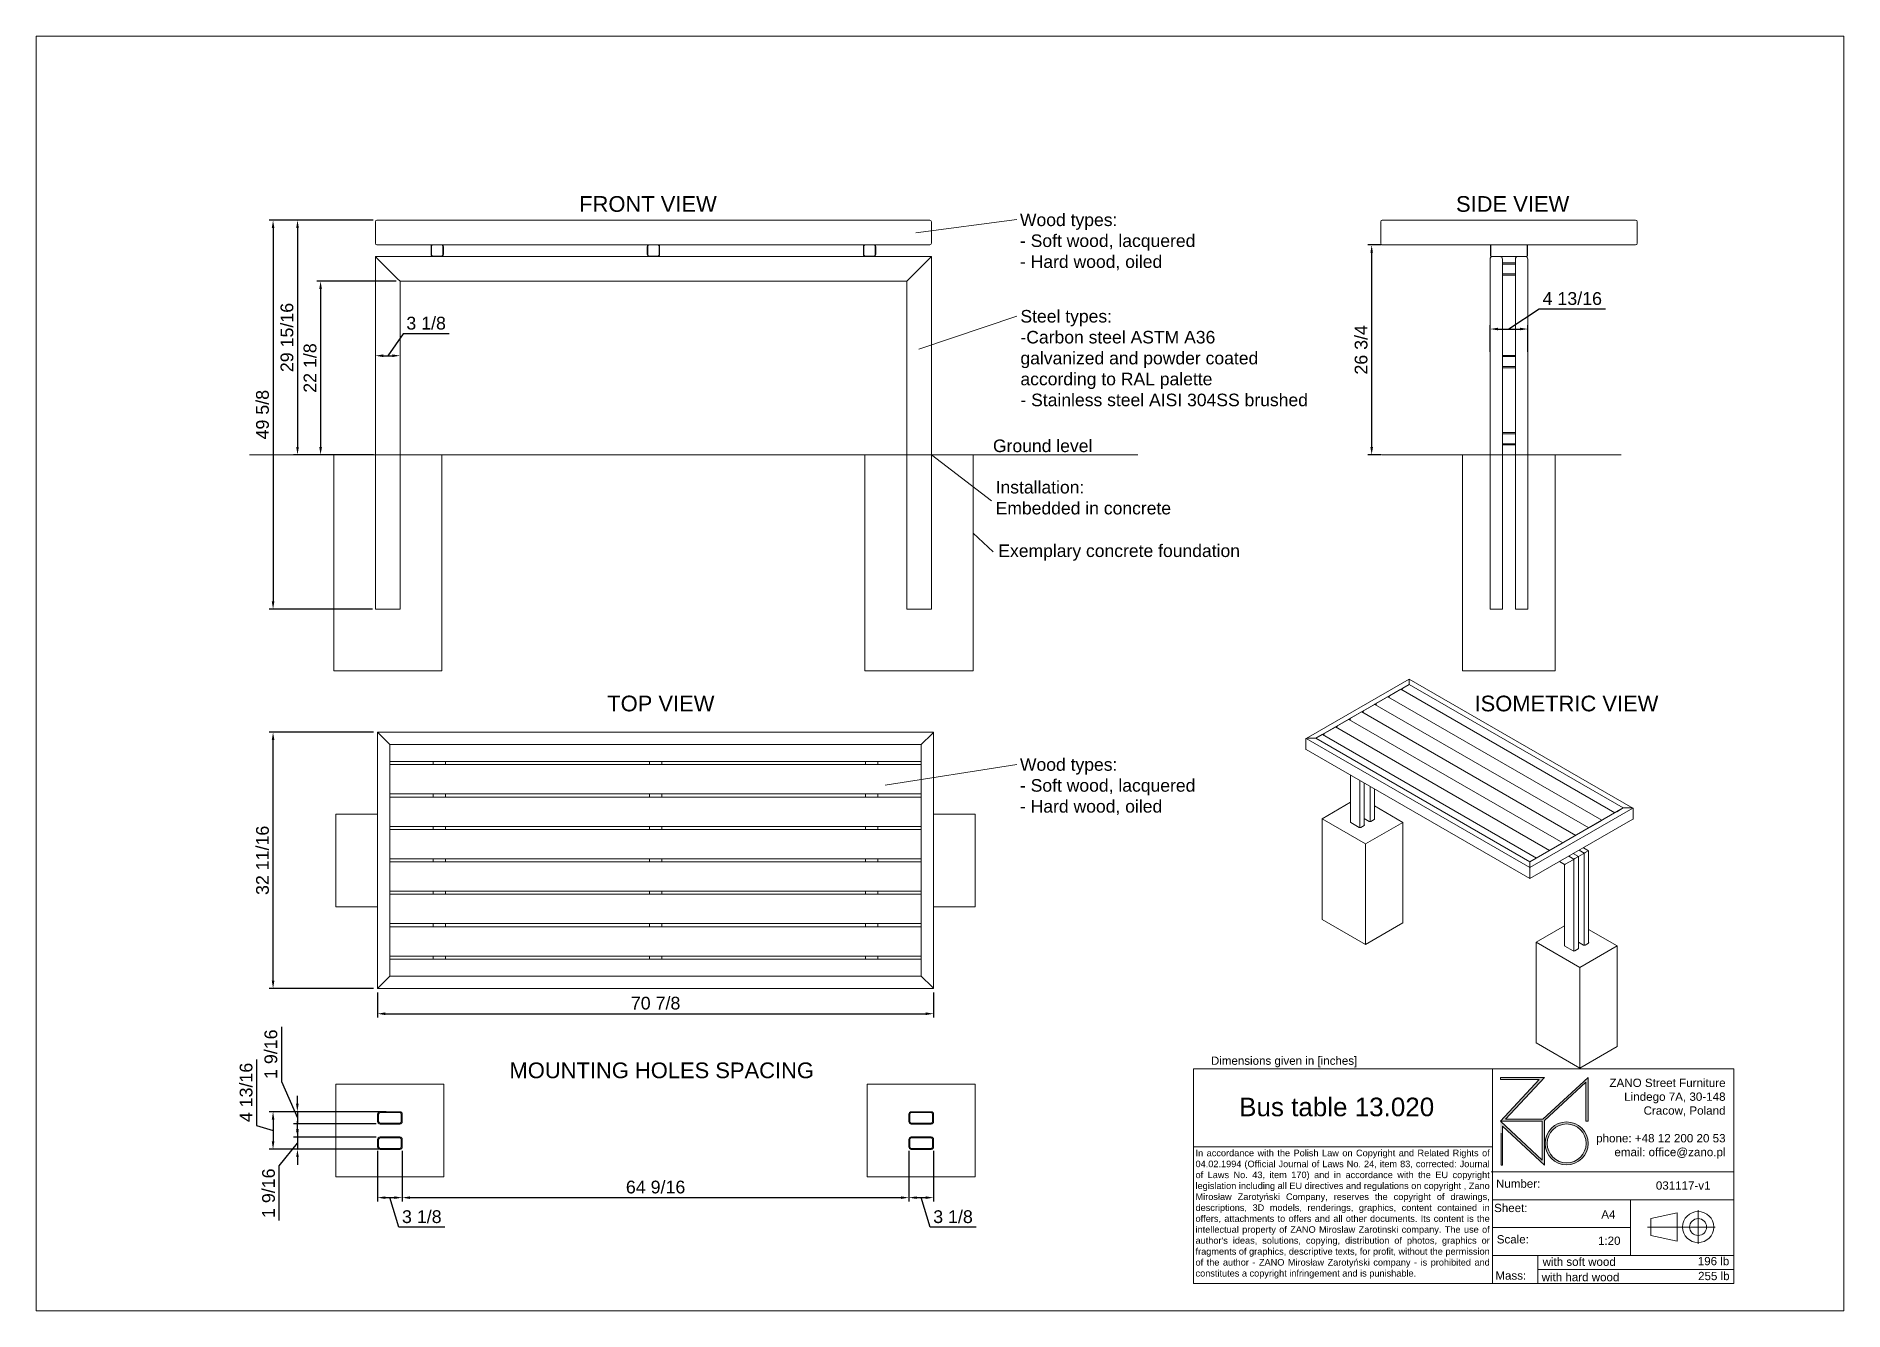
# Paper-space layout 'US' of a CAD drawing. Header units: inches. Extents: x -14.9 to -3.3, y -7.2 to 1.
# The model-space entities are those that its viewports show. They can reach past a viewport. Long polylines and large blocks are cut down to what shows.
import ezdxf

# ---------------------------------------------------------------- set-up
doc = ezdxf.new("R2010")
doc.units = ezdxf.units.IN
doc.linetypes.add('HIDDEN', pattern=[1.905, 1.27, -0.635])
for name, color, linetype, lineweight in [('ZANO_O', 10, 'Continuous', 0), ('ZANO_R', 7, 'Continuous', 0), ('ZANO_R_przerywana', 250, 'HIDDEN', 0), ('ZANO_W', 1, 'Continuous', 0)]:
    doc.layers.add(name, color=color, linetype=linetype, lineweight=lineweight)
doc.layers.add('ZANO_P', color=7, linetype='Continuous', lineweight=0, true_color=0xffffff)
doc.styles.get("Standard").update_dxf_attribs({"font": 'arial.ttf'})
doc.dimstyles.new('amerykanie', dxfattribs={"dimtxt": 50, "dimasz": 50, "dimexe": 0.5, "dimexo": 0.5, "dimgap": 1, "dimtad": 1, "dimdec": 0, "dimzin": 0, "dimlunit": 5, "dimtxsty": 'Standard', "dimcen": 0.09, "dimclrd": 1, "dimclre": 1, "dimclrt": 1, "dimazin": 0, "dimtfac": 1, "dimtdec": 0, "dimtmove": 0, "dimatfit": 3, "dimfxl": 1, "dimtzin": 0, "dimarcsym": 1})

psp = doc.layouts.new('US')

# ---------------------------------------------------------------- texts
at = {"layer": 'ZANO_O', "attachment_point": 1}
for s, insert, char_height, width in [('{\\fArial|b0|i0|c238|p34;FRONT VIEW}', (-11.405, -0.067), 0.1, 1.04774), ('{\\fArial|b0|i0|c238|p34;SIDE VIEW}', (-5.817, -0.067), 0.1, 1.0012), ('\\pxql;{\\fArial|b0|i0|c238|p34;Wood types:\\FARIALUNI.TTF|c238;\\P\\fArial|b0|i0|c238|p34;- Soft wood, lacquered\\FARIALUNI.TTF|c238;\\P\\fArial|b0|i0|c238|p34;- Hard wood, oiled}', (-8.596, -0.178), 0.08, 1.37907), ('\\pxql;Steel types:\\P-Carbon steel ASTM A36\\Pgalvanized and powder coated\\Paccording to RAL palette\\P- Stainless steel AISI 304SS brushed', (-8.593, -0.793), 0.08, 1.93979), ('{\\fArial|b0|i0|c238|p34;Ground level}', (-8.768, -1.619), 0.08, 0.78457), ('\\pxql;{\\fArial|b0|i0|c238|p34;Installation:\\FARIALUNI.TTF|c238;\\P\\fArial|b0|i0|c238|p34;Embedded in concrete}', (-8.751, -1.883), 0.08, 1.81828), ('\\pxql;{\\fArial|b0|i0|c238|p34;Exemplary concrete foundation}', (-8.734, -2.288), 0.08, 1.68642), ('{\\fArial|b0|i0|c238|p34;TOP VIEW}', (-11.226, -3.252), 0.1, 0.86231), ('{\\fArial|b0|i0|c238|p34;ISOMETRIC VIEW}', (-5.699, -3.252), 0.1, 1.49258), ('\\pxql;{\\fArial|b0|i0|c238|p34;Wood types:\\FARIALUNI.TTF|c238;\\P\\fArial|b0|i0|c238|p34;- Soft wood, lacquered\\FARIALUNI.TTF|c238;\\P\\fArial|b0|i0|c238|p34;- Hard wood, oiled}', (-8.596, -3.651), 0.08, 1.37907), ('{\\fArial|b0|i0|c238|p34;MOUNTING HOLES SPACING}', (-11.849, -5.591), 0.1, 2.09064)]:
    psp.add_mtext(s, dxfattribs=dict(at, insert=insert, char_height=char_height, width=width))
at = {"layer": 'ZANO_R', "attachment_point": 1}
for s, insert, char_height, width in [('{\\fArial|b0|i0|c238|p34;Dimensions given in [inches]}', (-7.379, -5.553), 0.05269, 1.79436), ('\\pxqr;{\\fArial|b0|i0|c238|p34;ZANO Street Furniture\\FARIALUNI.TTF|c238;\\P\\fArial|b0|i0|c238|p34;Lindego 7A, 30-148\\FARIALUNI.TTF|c238;\\P\\fArial|b0|i0|c238|p34;Cracow, Poland\\FARIALUNI.TTF|c238;\\P\\P\\fArial|b0|i0|c238|p34;phone: +48 12 200 20 53\\FARIALUNI.TTF|c238;\\P\\fArial|b0|i0|c238|p34;email: office@zano.pl}', (-5.149, -5.694), 0.05298, 1.04998), ('\\pxql;Bus table 13.020^I', (-7.199, -5.815), 0.11856, 1.7443), ("\\pxqj;{\\fArial|b0|i0|c238|p34;In accordance with the Polish Law on Copyright and Related Rights of 04.02.1994 (Official Journal of Laws No. 24, item 83, corrected: Journal of Laws No. 43, item 170) and in accordance with the EU copyright legislation including all EU directives and regulations on copyright , Zano Mirosław Zarotyński Company, reserves the copyright of drawings, descriptions, 3D models, renderings, graphics, content contained in offers, attachments to offers and all other documents. Its content is the intellectual property of ZANO Miroslaw Zarotinski company. The use of author's ideas, solutions, copying, distribution of photos, graphics or fragments of graphics, descriptive texts, for profit, without the permission of the author - ZANO Mirosław Zarotyński company - is prohibited and constitutes a copyright infringement and is punishable.}", (-7.477, -6.147), 0.041822, 1.86937), ('{\\fArial|b0|i0|c238|p34;Number:}', (-5.562, -6.337), 0.05269, 0.35585), ('031117-v1', (-4.543, -6.349), 0.0527, 0.49653), ('{\\fArial|b0|i0|c238|p34;Sheet:}', (-5.574, -6.492), 0.05269, 254.32319), ('{\\fArial|b0|i0|c238|p34;A4}', (-4.891, -6.533), 0.05269, 0.18637), ('{\\fArial|b0|i0|c238|p34;Scale:}', (-5.557, -6.692), 0.05269, 254.32319), ('1:20', (-4.912, -6.701), 0.0527, 0.20756), ('{\\fArial|b0|i0|c238|p34;with soft wood}', (-5.265, -6.835), 0.05269, 1.21824), ('196 lb', (-4.276, -6.831), 0.0527, 0.22908), ('{\\fArial|b0|i0|c238|p34;Mass:}', (-5.566, -6.923), 0.05269, 254.32319), ('{\\fArial|b0|i0|c238|p34;with hard wood}', (-5.271, -6.933), 0.05269, 0.89713), ('255 lb', (-4.274, -6.926), 0.0527, 0.22731)]:
    psp.add_mtext(s, dxfattribs=dict(at, insert=insert, char_height=char_height, width=width))

msp = doc.modelspace()

# ---------------------------------------------------------------- blocks, each defined once
blk = doc.blocks.new('*D364')
at = {"layer": 'ZANO_W', "color": 1, "lineweight": -2}
for p, q in [((18.24, 120.72), (8.1, 120.72)), ((8.6, 119.72), (8.6, 99.59)), ((15.34, 98.59), (8.1, 98.59))]:
    blk.add_line(p, q, dxfattribs=at)
at = {"layer": 'ZANO_W', "color": 1}
for points in [[(8.77, 119.72), (8.43, 119.72), (8.6, 120.72)], [(8.43, 99.59), (8.77, 99.59), (8.6, 98.59)]]:
    blk.add_solid(points, dxfattribs=at)
at = {"layer": 'ZANO_W', "color": 1, "insert": (7.26, 109.66), "char_height": 1.625, "attachment_point": 5, "rotation": 90}
blk.add_mtext('22 1/8', dxfattribs=at)
blk = doc.blocks.new('*D365')
at = {"layer": 'ZANO_W', "color": 1, "lineweight": -2}
for p, q in [((15.28, 128.51), (5.16, 128.51)), ((5.66, 127.51), (5.66, 99.59)), ((14.95, 98.59), (5.16, 98.59))]:
    blk.add_line(p, q, dxfattribs=at)
at = {"layer": 'ZANO_W', "color": 1}
for points in [[(5.83, 127.51), (5.49, 127.51), (5.66, 128.51)], [(5.49, 99.59), (5.83, 99.59), (5.66, 98.59)]]:
    blk.add_solid(points, dxfattribs=at)
at = {"layer": 'ZANO_W', "color": 1, "insert": (4.32, 113.55), "char_height": 1.625, "attachment_point": 5, "rotation": 90}
blk.add_mtext('29 15/16', dxfattribs=at)
blk = doc.blocks.new('*D366')
at = {"layer": 'ZANO_W', "color": 1, "lineweight": -2}
for p, q in [((15.28, 128.51), (2.04, 128.51)), ((2.54, 127.51), (2.54, 79.91)), ((15.21, 78.91), (2.04, 78.91))]:
    blk.add_line(p, q, dxfattribs=at)
at = {"layer": 'ZANO_W', "color": 1}
for points in [[(2.71, 127.51), (2.38, 127.51), (2.54, 128.51)], [(2.38, 79.91), (2.71, 79.91), (2.54, 78.91)]]:
    blk.add_solid(points, dxfattribs=at)
at = {"layer": 'ZANO_W', "color": 1, "insert": (1.2, 103.71), "char_height": 1.625, "attachment_point": 5, "rotation": 90}
blk.add_mtext('49 5/8', dxfattribs=at)
blk = doc.blocks.new('*D367')
at = {"layer": 'ZANO_W', "color": 1, "lineweight": -2}
for p, q in [((15.36, 63.22), (2.04, 63.22)), ((2.54, 31.54), (2.54, 62.22)), ((15.36, 30.54), (2.04, 30.54))]:
    blk.add_line(p, q, dxfattribs=at)
at = {"layer": 'ZANO_W', "color": 1}
for points in [[(2.71, 62.22), (2.38, 62.22), (2.54, 63.22)], [(2.38, 31.54), (2.71, 31.54), (2.54, 30.54)]]:
    blk.add_solid(points, dxfattribs=at)
at = {"layer": 'ZANO_W', "color": 1, "insert": (1.2, 46.88), "char_height": 1.625, "attachment_point": 5, "rotation": 90}
blk.add_mtext('32 11/16', dxfattribs=at)
blk = doc.blocks.new('*D368')
at = {"layer": 'ZANO_W', "color": 1, "lineweight": -2}
for p, q in [((15.86, 30.04), (15.86, 26.82)), ((86.73, 30.04), (86.73, 26.82)), ((16.86, 27.32), (85.73, 27.32))]:
    blk.add_line(p, q, dxfattribs=at)
at = {"layer": 'ZANO_W', "color": 1}
for points in [[(16.86, 27.49), (16.86, 27.15), (15.86, 27.32)], [(85.73, 27.15), (85.73, 27.49), (86.73, 27.32)]]:
    blk.add_solid(points, dxfattribs=at)
at = {"layer": 'ZANO_W', "color": 1, "insert": (51.3, 28.66), "char_height": 1.625, "attachment_point": 5}
blk.add_mtext('70 7/8', dxfattribs=at)
blk = doc.blocks.new('*D369')
at = {"layer": 'ZANO_W', "color": 1, "lineweight": -2}
for p, q in [((3.61, 25.64), (3.61, 18.68)), ((3.61, 18.68), (5.64, 14.04)), ((5.64, 15.83), (5.64, 16.83)), ((15.68, 14.83), (5.14, 14.83)), ((5.64, 14.83), (5.64, 13.26)), ((15.68, 13.26), (5.14, 13.26)), ((5.64, 12.26), (5.64, 11.26))]:
    blk.add_line(p, q, dxfattribs=at)
at = {"layer": 'ZANO_W', "color": 1}
for points in [[(5.47, 15.83), (5.8, 15.83), (5.64, 14.83)], [(5.8, 12.26), (5.47, 12.26), (5.64, 13.26)]]:
    blk.add_solid(points, dxfattribs=at)
at = {"layer": 'ZANO_W', "color": 1, "insert": (2.27, 22.16), "char_height": 1.625, "attachment_point": 5, "rotation": 90}
blk.add_mtext('1 9/16', dxfattribs=at)
blk = doc.blocks.new('*D370')
at = {"layer": 'ZANO_W', "color": 1, "lineweight": -2}
for p, q in [((15.68, 11.6), (5.15, 11.6)), ((5.65, 12.6), (5.65, 13.6)), ((5.65, 11.6), (5.65, 10.03)), ((3.31, 7.91), (5.65, 10.81)), ((15.68, 10.03), (5.15, 10.03)), ((3.31, 0.95), (3.31, 7.91)), ((5.65, 9.03), (5.65, 8.03))]:
    blk.add_line(p, q, dxfattribs=at)
at = {"layer": 'ZANO_W', "color": 1}
for points in [[(5.48, 12.6), (5.82, 12.6), (5.65, 11.6)], [(5.82, 9.03), (5.48, 9.03), (5.65, 10.03)]]:
    blk.add_solid(points, dxfattribs=at)
at = {"layer": 'ZANO_W', "color": 1, "insert": (1.97, 4.43), "char_height": 1.625, "attachment_point": 5, "rotation": 90}
blk.add_mtext('1 9/16', dxfattribs=at)
blk = doc.blocks.new('*D371')
at = {"layer": 'ZANO_W', "color": 1, "lineweight": -2}
for p, q in [((15.86, 9.84), (15.86, 3.37)), ((19.01, 9.84), (19.01, 3.37)), ((16.86, 3.87), (18.01, 3.87)), ((18.57, 0.09), (17.44, 3.87)), ((24.42, 0.09), (18.57, 0.09))]:
    blk.add_line(p, q, dxfattribs=at)
at = {"layer": 'ZANO_W', "color": 1}
for points in [[(16.86, 4.03), (16.86, 3.7), (15.86, 3.87)], [(18.01, 3.7), (18.01, 4.03), (19.01, 3.87)]]:
    blk.add_solid(points, dxfattribs=at)
at = {"layer": 'ZANO_W', "color": 1, "insert": (21.5, 1.43), "char_height": 1.625, "attachment_point": 5}
blk.add_mtext('3 1/8', dxfattribs=at)
blk = doc.blocks.new('*D372')
at = {"layer": 'ZANO_W', "color": 1, "lineweight": -2}
for p, q in [((0.45, 21.5), (0.45, 13.06)), ((16.94, 14.83), (2.04, 14.83)), ((2.54, 13.83), (2.54, 11.03)), ((0.45, 13.06), (2.54, 12.43)), ((16.94, 10.03), (2.04, 10.03))]:
    blk.add_line(p, q, dxfattribs=at)
at = {"layer": 'ZANO_W', "color": 1}
for points in [[(2.71, 13.83), (2.38, 13.83), (2.54, 14.83)], [(2.38, 11.03), (2.71, 11.03), (2.54, 10.03)]]:
    blk.add_solid(points, dxfattribs=at)
at = {"layer": 'ZANO_W', "color": 1, "insert": (-0.89, 17.28), "char_height": 1.625, "attachment_point": 5, "rotation": 90}
blk.add_mtext('4 13/16', dxfattribs=at)
blk = doc.blocks.new('*D373')
at = {"layer": 'ZANO_W', "color": 1, "lineweight": -2}
for p, q in [((19.01, 9.84), (19.01, 3.37)), ((83.58, 9.84), (83.58, 3.37)), ((20.01, 3.87), (82.58, 3.87))]:
    blk.add_line(p, q, dxfattribs=at)
at = {"layer": 'ZANO_W', "color": 1}
for points in [[(20.01, 4.03), (20.01, 3.7), (19.01, 3.87)], [(82.58, 3.7), (82.58, 4.03), (83.58, 3.87)]]:
    blk.add_solid(points, dxfattribs=at)
at = {"layer": 'ZANO_W', "color": 1, "insert": (51.3, 5.21), "char_height": 1.625, "attachment_point": 5}
blk.add_mtext('64 9/16', dxfattribs=at)
blk = doc.blocks.new('*D374')
at = {"layer": 'ZANO_W', "color": 1, "lineweight": -2}
for p, q in [((83.58, 9.84), (83.58, 3.37)), ((86.73, 9.84), (86.73, 3.37)), ((84.58, 3.87), (85.73, 3.87)), ((86.29, 0.09), (85.16, 3.87)), ((92.14, 0.09), (86.29, 0.09))]:
    blk.add_line(p, q, dxfattribs=at)
at = {"layer": 'ZANO_W', "color": 1}
for points in [[(84.58, 4.03), (84.58, 3.7), (83.58, 3.87)], [(85.73, 3.7), (85.73, 4.03), (86.73, 3.87)]]:
    blk.add_solid(points, dxfattribs=at)
at = {"layer": 'ZANO_W', "color": 1, "insert": (89.21, 1.43), "char_height": 1.625, "attachment_point": 5}
blk.add_mtext('3 1/8', dxfattribs=at)
blk = doc.blocks.new('*D375')
at = {"layer": 'ZANO_W', "color": 1, "lineweight": -2}
for p, q in [((143.82, 125.36), (142.07, 125.36)), ((142.57, 124.36), (142.57, 99.59)), ((143.82, 98.59), (142.07, 98.59))]:
    blk.add_line(p, q, dxfattribs=at)
at = {"layer": 'ZANO_W', "color": 1}
for points in [[(142.74, 124.36), (142.41, 124.36), (142.57, 125.36)], [(142.41, 99.59), (142.74, 99.59), (142.57, 98.59)]]:
    blk.add_solid(points, dxfattribs=at)
at = {"layer": 'ZANO_W', "color": 1, "insert": (141.23, 111.98), "char_height": 1.625, "attachment_point": 5, "rotation": 90}
blk.add_mtext('26 3/4', dxfattribs=at)
blk = doc.blocks.new('*D376')
at = {"layer": 'ZANO_W', "color": 1, "lineweight": -2}
for p, q in [((19.12, 114.03), (17.16, 111.23)), ((24.97, 114.03), (19.12, 114.03)), ((15.59, 111.73), (15.59, 111.73)), ((16.59, 111.23), (17.74, 111.23)), ((18.74, 111.73), (18.74, 111.73))]:
    blk.add_line(p, q, dxfattribs=at)
at = {"layer": 'ZANO_W', "color": 1}
for points in [[(16.59, 111.4), (16.59, 111.06), (15.59, 111.23)], [(17.74, 111.06), (17.74, 111.4), (18.74, 111.23)]]:
    blk.add_solid(points, dxfattribs=at)
at = {"layer": 'ZANO_W', "color": 1, "insert": (22.05, 115.37), "char_height": 1.625, "attachment_point": 5}
blk.add_mtext('3 1/8', dxfattribs=at)
blk = doc.blocks.new('*D377')
at = {"layer": 'ZANO_W', "color": 1, "lineweight": -2}
for p, q in [((163.92, 117.17), (160.07, 114.63)), ((172.36, 117.17), (163.92, 117.17)), ((157.67, 111.73), (157.67, 115.13)), ((158.67, 114.63), (161.47, 114.63)), ((162.47, 111.73), (162.47, 115.13))]:
    blk.add_line(p, q, dxfattribs=at)
at = {"layer": 'ZANO_W', "color": 1}
for points in [[(158.67, 114.8), (158.67, 114.47), (157.67, 114.63)], [(161.47, 114.47), (161.47, 114.8), (162.47, 114.63)]]:
    blk.add_solid(points, dxfattribs=at)
at = {"layer": 'ZANO_W', "color": 1, "insert": (168.14, 118.51), "char_height": 1.625, "attachment_point": 5}
blk.add_mtext('4 13/16', dxfattribs=at)

# ---------------------------------------------------------------- dimensions: what is measured, and where the dimension line sits
at = {"layer": 'ZANO_W'}
for base, p1, p2, picture, middle in [((2.54478, 78.90816), (15.78476, 128.51447), (15.7139, 78.90816), '*D366', (1.20457, 103.71131)), ((5.66097, 98.5932), (15.78476, 128.51447), (15.44618, 98.5932), '*D365', (4.32076, 113.55384)), ((142.57413, 98.5932), (144.32352, 125.36486), (144.32352, 98.5932), '*D375', (141.23336, 111.97903)), ((8.59962, 98.5932), (18.73752, 120.71919), (15.83988, 98.5932), '*D364', (7.25941, 109.6562)), ((2.54478, 63.21501), (15.86413, 30.53784), (15.86413, 63.21501), '*D367', (1.20402, 46.87643)), ((2.5447836, 10.0272171), (17.438937, 14.8303674), (17.438937, 10.0272171), '*D372', (-0.8867478, 13.5560224))]:
    dim = msp.add_linear_dim(base=base, p1=p1, p2=p2, angle=90, dimstyle='amerykanie', override={"dimtxt": 1.625, "dimasz": 1, "dimgap": 0.5, "dimdec": 4, "dimaunit": 1, "dimadec": 1, "dimtdec": 4, "dimtmove": 1, "dimfrac": 2}, dxfattribs=at)
    dim.commit()
    dim.dimension.update_dxf_attribs({"geometry": picture, "text_midpoint": middle})
for base, p1, p2, picture, middle in [((162.4731264, 114.633092), (157.6699761, 111.2310003), (162.4731264, 111.2310003), '*D377', (164.4230343, 117.1725579)), ((18.73752, 111.231), (15.58791, 111.231), (18.73752, 111.231), '*D376', (19.61952, 114.02906))]:
    dim = msp.add_linear_dim(base=base, p1=p1, p2=p2, dimstyle='amerykanie', override={"dimtxt": 1.625, "dimasz": 1, "dimgap": 0.5, "dimdec": 4, "dimaunit": 1, "dimadec": 1, "dimtdec": 4, "dimtmove": 1, "dimfrac": 2}, dxfattribs=at)
    dim.commit()
    dim.dimension.update_dxf_attribs({"geometry": picture, "text_midpoint": middle, "dimtype": 160})
for base, p1, p2, picture, middle in [((86.73029, 27.32099), (15.86413, 30.53784), (86.73029, 30.53784), '*D368', (51.29721, 28.66121)), ((19.01374, 3.86627), (15.86413, 10.34218), (19.01374, 10.34218), '*D371', (19.07063, 1.43474)), ((83.58068, 3.86627), (19.01374, 10.34218), (83.58068, 10.34218), '*D373', (51.29721, 5.20648)), ((86.73029, 3.86627), (83.58068, 10.34218), (86.73029, 10.34218), '*D374', (86.78717, 1.43474))]:
    dim = msp.add_linear_dim(base=base, p1=p1, p2=p2, dimstyle='amerykanie', override={"dimtxt": 1.625, "dimasz": 1, "dimgap": 0.5, "dimdec": 4, "dimaunit": 1, "dimadec": 1, "dimtdec": 4, "dimtmove": 1, "dimfrac": 2}, dxfattribs=at)
    dim.commit()
    dim.dimension.update_dxf_attribs({"geometry": picture, "text_midpoint": middle})
for base, p1, p2, picture, middle in [((5.63773, 13.25556), (16.17909, 14.83037), (16.17909, 13.25556), '*D369', (3.61357, 19.18398)), ((5.6509, 10.02722), (16.17909, 11.60202), (16.17909, 10.02722), '*D370', (3.30844, 7.41471))]:
    dim = msp.add_linear_dim(base=base, p1=p1, p2=p2, angle=90, dimstyle='amerykanie', override={"dimtxt": 1.625, "dimasz": 1, "dimgap": 0.5, "dimdec": 4, "dimaunit": 1, "dimadec": 1, "dimtdec": 4, "dimtmove": 1, "dimfrac": 2}, dxfattribs=at)
    dim.commit()
    dim.dimension.update_dxf_attribs({"geometry": picture, "text_midpoint": middle, "dimtype": 160})

# ---------------------------------------------------------------- linework, layer by layer
at = {"layer": 'ZANO_R', "color": 7}
for p, q in [((15.58791, 128.31762), (15.58791, 125.56171)), ((15.78476, 128.51447), (86.25722, 128.51447)), ((86.45407, 125.56171), (86.45407, 128.31762)), ((143.73297, 128.31762), (143.73297, 125.56171)), ((86.25722, 125.36486), (15.78476, 125.36486)), ((22.67453, 124.18376), (22.67453, 125.12864)), ((22.83988, 125.36486), (22.73752, 125.2625)), ((22.73752, 125.2625), (22.73752, 124.0499)), ((24.18634, 125.2625), (24.08398, 125.36486)), ((24.18634, 124.0499), (24.18634, 125.2625)), ((24.24933, 125.12864), (24.24933, 124.18376)), ((50.23359, 125.12864), (50.23359, 124.18376)), ((50.39894, 125.36486), (50.29658, 125.2625)), ((50.29658, 125.2625), (50.29658, 124.0499)), ((51.7454, 125.2625), (51.64304, 125.36486)), ((51.7454, 124.0499), (51.7454, 125.2625)), ((51.80839, 124.18376), (51.80839, 125.12864)), ((77.79265, 125.12864), (77.79265, 124.18376)), ((77.958, 125.36486), (77.85564, 125.2625)), ((77.85564, 125.2625), (77.85564, 124.0499)), ((79.30446, 125.2625), (79.2021, 125.36486)), ((79.30446, 124.0499), (79.30446, 125.2625)), ((79.36745, 124.18376), (79.36745, 125.12864)), ((15.58791, 98.5932), (15.58791, 123.8688)), ((15.58791, 123.8688), (15.90288, 123.55384)), ((15.58791, 123.8688), (22.98949, 123.8688)), ((15.90288, 123.55384), (15.58791, 123.8688)), ((15.90288, 123.55384), (18.42256, 121.03415)), ((22.73752, 124.0499), (22.85563, 123.93179)), ((22.85563, 123.93179), (24.06823, 123.93179)), ((23.93437, 123.8688), (22.98949, 123.8688)), ((23.93437, 123.8688), (50.54855, 123.8688)), ((24.06823, 123.93179), (24.18634, 124.0499)), ((50.29658, 124.0499), (50.41469, 123.93179)), ((50.41469, 123.93179), (51.62729, 123.93179)), ((50.54855, 123.8688), (51.49343, 123.8688)), ((51.49343, 123.8688), (78.10761, 123.8688)), ((51.62729, 123.93179), (51.7454, 124.0499)), ((77.85564, 124.0499), (77.97375, 123.93179)), ((77.97375, 123.93179), (79.18635, 123.93179)), ((78.10761, 123.8688), (79.05249, 123.8688)), ((79.05249, 123.8688), (86.45407, 123.8688)), ((79.18635, 123.93179), (79.30446, 124.0499)), ((86.13911, 123.55384), (83.61942, 121.03415)), ((86.45407, 123.8688), (86.13911, 123.55384)), ((86.13911, 123.55384), (86.45407, 123.8688)), ((86.45407, 123.8688), (86.45407, 98.5932)), ((18.42256, 121.03415), (18.73752, 120.71919)), ((18.73752, 120.71919), (18.42256, 121.03415)), ((18.73752, 98.5932), (18.73752, 120.71919)), ((18.73752, 120.71919), (83.30446, 120.71919)), ((83.61942, 121.03415), (83.30446, 120.71919)), ((83.30446, 120.71919), (83.61942, 121.03415)), ((83.30446, 120.71919), (83.30446, 98.5932)), ((10.27295, 98.5932), (24.05248, 98.5932)), ((24.05248, 98.5932), (10.27295, 98.5932)), ((15.58791, 98.5932), (15.83988, 98.5932)), ((15.83988, 98.5932), (15.58791, 98.5932)), ((15.58791, 98.5932), (15.83988, 98.5932)), ((15.83988, 98.5932), (15.58791, 98.5932)), ((15.83988, 98.5932), (18.48555, 98.5932)), ((18.48555, 98.5932), (18.73752, 98.5932)), ((18.73752, 98.5932), (18.48555, 98.5932)), ((18.48555, 98.5932), (18.73752, 98.5932)), ((18.73752, 98.5932), (18.48555, 98.5932)), ((77.9895, 98.5932), (91.76903, 98.5932)), ((91.76903, 98.5932), (77.9895, 98.5932)), ((83.30446, 98.5932), (83.55643, 98.5932)), ((83.55643, 98.5932), (83.30446, 98.5932)), ((83.30446, 98.5932), (83.55643, 98.5932)), ((83.55643, 98.5932), (83.30446, 98.5932)), ((83.55643, 98.5932), (86.2021, 98.5932)), ((86.2021, 98.5932), (86.45407, 98.5932)), ((86.45407, 98.5932), (86.2021, 98.5932)), ((86.2021, 98.5932), (86.45407, 98.5932)), ((86.45407, 98.5932), (86.2021, 98.5932)), ((147.352, 69.99405), (134.22802, 62.41774)), ((135.45098, 62.44457), (147.352, 69.31489)), ((147.352, 69.31489), (146.52686, 68.83854)), ((175.86796, 53.53214), (147.352, 69.99405)), ((147.352, 69.95612), (147.352, 69.99405)), ((147.352, 69.99405), (147.352, 69.95612)), ((147.352, 69.31489), (147.352, 69.95612)), ((174.64501, 53.55897), (147.352, 69.31489)), ((143.14697, 66.8324), (143.14697, 66.67197)), ((144.60683, 67.73013), (143.19458, 66.91486)), ((171.91955, 51.9856), (144.64049, 67.73347)), ((144.81312, 67.79425), (144.81312, 67.63381)), ((146.27297, 68.69198), (144.86072, 67.8767)), ((173.5857, 52.94744), (146.30663, 68.69531)), ((146.47926, 68.75609), (146.47926, 68.59566)), ((139.6084, 64.8446), (138.19615, 64.02933)), ((166.92113, 49.10007), (139.64206, 64.84794)), ((139.81469, 64.90872), (139.81469, 64.74828)), ((141.27454, 65.80645), (139.86229, 64.99117)), ((168.58727, 50.06191), (141.3082, 65.80978)), ((141.48083, 65.87056), (141.48083, 65.71012)), ((142.94069, 66.76829), (141.52843, 65.95301)), ((170.25341, 51.02375), (142.97435, 66.77162)), ((15.86413, 63.21501), (86.73029, 63.21501)), ((16.06098, 63.01816), (15.86413, 63.21501)), ((15.86413, 30.53784), (15.86413, 63.21501)), ((15.86413, 63.21501), (16.06098, 63.01816)), ((17.43894, 61.64021), (16.06098, 63.01816)), ((86.53343, 63.01816), (85.15548, 61.64021)), ((86.73029, 63.21501), (86.53343, 63.01816)), ((86.53343, 63.01816), (86.73029, 63.21501)), ((86.73029, 63.21501), (86.73029, 30.53784)), ((134.18154, 62.35295), (134.18154, 61.07029)), ((134.22802, 62.41774), (162.74399, 45.95583)), ((134.34022, 62.44457), (135.45098, 62.44457)), ((136.27612, 62.92091), (135.45098, 62.44457)), ((135.45098, 62.44457), (162.74399, 46.68866)), ((163.58884, 47.17638), (136.30977, 62.92425)), ((136.4824, 62.98503), (136.4824, 62.82459)), ((137.94226, 63.88276), (136.53, 63.06748)), ((165.25498, 48.13822), (137.97592, 63.88609)), ((138.14854, 63.94687), (138.14854, 63.78644)), ((85.15548, 61.64021), (17.43894, 61.64021)), ((17.43894, 61.64021), (17.43894, 59.59297)), ((17.43894, 32.11265), (17.43894, 61.64021)), ((85.15548, 59.59297), (85.15548, 61.64021)), ((85.15548, 61.64021), (85.15548, 32.11265)), ((134.22802, 61.0055), (162.74399, 44.54358)), ((85.15548, 59.47486), (17.43894, 59.47486)), ((17.43894, 59.08116), (85.15548, 59.08116)), ((17.43894, 58.96305), (17.43894, 55.45911)), ((22.95075, 59.47486), (22.95075, 59.08116)), ((24.52555, 59.47486), (24.52555, 59.08116)), ((50.50981, 59.08116), (50.50981, 59.47486)), ((52.08461, 59.08116), (52.08461, 59.47486)), ((78.06887, 59.08116), (78.06887, 59.47486)), ((79.64367, 59.08116), (79.64367, 59.47486)), ((85.15548, 55.45911), (85.15548, 58.96305)), ((139.87318, 57.74662), (139.87318, 51.72452)), ((85.15548, 55.341), (17.43894, 55.341)), ((22.95075, 55.341), (22.95075, 54.9473)), ((24.52555, 55.341), (24.52555, 54.9473)), ((50.50981, 54.9473), (50.50981, 55.341)), ((52.08461, 54.9473), (52.08461, 55.341)), ((78.06887, 54.9473), (78.06887, 55.341)), ((79.64367, 54.9473), (79.64367, 55.341)), ((141.06432, 51.0573), (141.06432, 57.05899)), ((141.62862, 51.3581), (141.62862, 56.73322)), ((142.3655, 51.80845), (142.3655, 56.30783)), ((142.9298, 52.10926), (142.9298, 55.98207)), ((17.43894, 54.9473), (85.15548, 54.9473)), ((17.43894, 54.82919), (17.43894, 51.32525)), ((85.15548, 51.32525), (85.15548, 54.82919)), ((174.64501, 53.55897), (162.74399, 46.68866)), ((162.74399, 45.95581), (175.86796, 53.53213)), ((173.81987, 53.08263), (174.64501, 53.55897)), ((175.75577, 53.55897), (174.64501, 53.55897)), ((175.91445, 53.46735), (175.91445, 52.18468)), ((85.15548, 51.20714), (17.43894, 51.20714)), ((17.43894, 50.81344), (85.15548, 50.81344)), ((17.43894, 50.69533), (17.43894, 47.19139)), ((22.95075, 51.20714), (22.95075, 50.81344)), ((24.52555, 51.20714), (24.52555, 50.81344)), ((50.50981, 50.81344), (50.50981, 51.20714)), ((52.08461, 50.81344), (52.08461, 51.20714)), ((78.06887, 50.81344), (78.06887, 51.20714)), ((79.64367, 50.81344), (79.64367, 51.20714)), ((85.15548, 47.19139), (85.15548, 50.69533)), ((139.90037, 51.70264), (140.96671, 51.08706)), ((141.16982, 51.08706), (141.60143, 51.33622)), ((141.62862, 52.20725), (142.26788, 51.83821)), ((142.47099, 51.83821), (142.9026, 52.08737)), ((162.74399, 44.54358), (175.86796, 52.11989)), ((168.82144, 50.1971), (170.23369, 51.01237)), ((170.48758, 51.15894), (171.89984, 51.97422)), ((172.15373, 52.12078), (173.56598, 52.93606)), ((165.48915, 48.27341), (166.90141, 49.08868)), ((167.1553, 49.23525), (168.56755, 50.05053)), ((170.2228, 48.11104), (169.57324, 48.48602)), ((85.15548, 47.07328), (17.43894, 47.07328)), ((17.43894, 46.67958), (85.15548, 46.67958)), ((17.43894, 46.56147), (17.43894, 43.05753)), ((22.95075, 47.07328), (22.95075, 46.67958)), ((24.52555, 47.07328), (24.52555, 46.67958)), ((50.50981, 46.67958), (50.50981, 47.07328)), ((52.08461, 46.67958), (52.08461, 47.07328)), ((78.06887, 46.67958), (78.06887, 47.07328)), ((79.64367, 46.67958), (79.64367, 47.07328)), ((85.15548, 43.05753), (85.15548, 46.56147)), ((162.74399, 46.68866), (163.56912, 47.165)), ((162.74399, 46.68866), (162.74399, 46.04743)), ((163.82301, 47.31156), (165.23527, 48.12684)), ((166.51642, 46.72136), (167.16619, 46.34626)), ((167.16619, 46.34626), (167.16619, 35.9686)), ((168.23432, 46.96309), (167.21877, 46.37664)), ((168.36127, 47.03638), (167.7117, 47.41136)), ((168.92163, 47.35988), (168.27206, 47.73487)), ((168.36127, 35.30639), (168.36127, 47.06409)), ((168.86904, 47.32953), (168.48821, 47.10968)), ((169.5355, 47.71425), (168.92163, 47.35975)), ((168.92163, 35.60219), (168.92163, 47.35988)), ((169.66245, 47.78753), (169.01288, 48.16252)), ((169.66245, 36.05755), (169.66245, 47.81524)), ((170.17022, 48.08069), (169.78939, 47.86084)), ((170.2228, 36.35334), (170.2228, 48.11104)), ((162.74399, 46.04743), (162.74399, 45.8642)), ((162.74399, 45.8642), (162.74399, 46.04743)), ((162.74399, 44.58154), (162.74399, 45.8642)), ((162.74399, 44.58154), (162.74399, 44.54358)), ((162.74399, 44.54358), (162.74399, 44.58154)), ((85.15548, 42.93942), (17.43894, 42.93942)), ((17.43894, 42.54572), (85.15548, 42.54572)), ((17.43894, 42.42761), (17.43894, 38.92367)), ((22.95075, 42.93942), (22.95075, 42.54572)), ((24.52555, 42.93942), (24.52555, 42.54572)), ((50.50981, 42.54572), (50.50981, 42.93942)), ((52.08461, 42.54572), (52.08461, 42.93942)), ((78.06887, 42.54572), (78.06887, 42.93942)), ((79.64367, 42.54572), (79.64367, 42.93942)), ((85.15548, 38.92367), (85.15548, 42.42761)), ((85.15548, 38.80556), (17.43894, 38.80556)), ((17.43894, 38.41186), (85.15548, 38.41186)), ((17.43894, 38.29375), (17.43894, 34.78981)), ((22.95075, 38.80556), (22.95075, 38.41186)), ((24.52555, 38.80556), (24.52555, 38.41186)), ((50.50981, 38.41186), (50.50981, 38.80556)), ((52.08461, 38.41186), (52.08461, 38.80556)), ((78.06887, 38.41186), (78.06887, 38.80556)), ((79.64367, 38.41186), (79.64367, 38.80556)), ((85.15548, 34.78981), (85.15548, 38.29375)), ((85.15548, 34.6717), (17.43894, 34.6717)), ((22.95075, 34.6717), (22.95075, 34.278)), ((24.52555, 34.6717), (24.52555, 34.278)), ((50.50981, 34.278), (50.50981, 34.6717)), ((52.08461, 34.278), (52.08461, 34.6717)), ((78.06887, 34.278), (78.06887, 34.6717)), ((79.64367, 34.278), (79.64367, 34.6717)), ((167.19338, 35.94672), (168.25971, 35.33114)), ((168.46282, 35.33114), (168.89443, 35.5803)), ((168.92163, 36.45133), (169.56089, 36.08229)), ((169.764, 36.08229), (170.19561, 36.33146)), ((17.43894, 34.278), (85.15548, 34.278)), ((17.43894, 34.15989), (17.43894, 32.11265)), ((85.15548, 32.11265), (85.15548, 34.15989)), ((15.86413, 30.53784), (16.06098, 30.73469)), ((16.06098, 30.73469), (15.86413, 30.53784)), ((86.73029, 30.53784), (15.86413, 30.53784)), ((16.06098, 30.73469), (17.43894, 32.11265)), ((17.43894, 32.11265), (85.15548, 32.11265)), ((85.15548, 32.11265), (86.53343, 30.73469)), ((86.53343, 30.73469), (86.73029, 30.53784)), ((86.73029, 30.53784), (86.53343, 30.73469)), ((15.86413, 13.57052), (15.86413, 14.51541)), ((15.99012, 13.57052), (15.99012, 14.51541)), ((16.17909, 14.83037), (18.69878, 14.83037)), ((16.17909, 14.70438), (18.69878, 14.70438)), ((18.88776, 14.51541), (18.88776, 13.57052)), ((19.01374, 14.51541), (19.01374, 13.57052)), ((83.58068, 13.57052), (83.58068, 14.51541)), ((83.70666, 13.57052), (83.70666, 14.51541)), ((83.89564, 14.83037), (86.41532, 14.83037)), ((83.89564, 14.70438), (86.41532, 14.70438)), ((86.6043, 14.51541), (86.6043, 13.57052)), ((86.73029, 14.51541), (86.73029, 13.57052)), ((18.69878, 13.38155), (16.17909, 13.38155)), ((18.69878, 13.25556), (16.17909, 13.25556)), ((16.17909, 11.60202), (18.69878, 11.60202)), ((86.41532, 13.38155), (83.89564, 13.38155)), ((86.41532, 13.25556), (83.89564, 13.25556)), ((83.89564, 11.60202), (86.41532, 11.60202)), ((15.86413, 10.34218), (15.86413, 11.28706)), ((15.99012, 10.34218), (15.99012, 11.28706)), ((16.17909, 11.47604), (18.69878, 11.47604)), ((18.69878, 10.1532), (16.17909, 10.1532)), ((18.69878, 10.02722), (16.17909, 10.02722)), ((18.88776, 11.28706), (18.88776, 10.34218)), ((19.01374, 11.28706), (19.01374, 10.34218)), ((83.58068, 10.34218), (83.58068, 11.28706)), ((83.70666, 10.34218), (83.70666, 11.28706)), ((83.89564, 11.47604), (86.41532, 11.47604)), ((86.41532, 10.1532), (83.89564, 10.1532)), ((86.41532, 10.02722), (83.89564, 10.02722)), ((86.6043, 11.28706), (86.6043, 10.34218)), ((86.73029, 11.28706), (86.73029, 10.34218))]:
    msp.add_line(p, q, dxfattribs=at)
at = {"layer": 'ZANO_R'}
for p, q in [((143.73297, 125.56171), (143.73297, 128.31762)), ((143.92982, 128.51447), (176.21329, 128.51447)), ((176.41014, 128.31762), (176.41014, 125.56171)), ((176.21329, 125.36486), (143.92982, 125.36486)), ((157.70935, 125.24675), (157.70935, 125.36486)), ((157.70935, 124.06565), (157.70935, 125.24675)), ((157.7684, 125.12864), (157.7684, 125.36486)), ((157.7684, 124.18376), (157.7684, 125.12864)), ((162.3747, 125.12864), (162.3747, 125.36486)), ((162.3747, 124.18376), (162.3747, 125.12864)), ((162.43376, 125.36486), (162.43376, 125.24675)), ((162.43376, 125.24675), (162.43376, 124.06565)), ((157.66998, 98.5932), (157.66998, 123.55384)), ((157.70935, 123.94754), (157.70935, 124.06565)), ((157.7684, 123.94754), (157.70935, 123.94754)), ((157.7684, 123.8688), (157.7684, 124.18376)), ((157.7684, 123.8688), (157.98494, 123.8688)), ((157.98494, 123.8688), (158.92982, 123.8688)), ((158.92982, 123.8688), (161.21328, 123.8688)), ((159.24478, 98.5932), (159.24478, 123.55384)), ((159.24478, 123.0814), (160.89832, 123.0814)), ((159.24478, 122.92392), (160.89832, 122.92392)), ((160.89832, 98.5932), (160.89832, 123.55384)), ((161.21328, 123.8688), (162.15817, 123.8688)), ((162.15817, 123.8688), (162.3747, 123.8688)), ((162.3747, 123.8688), (162.3747, 124.18376)), ((162.3747, 123.94754), (162.43376, 123.94754)), ((162.43376, 124.06565), (162.43376, 123.94754)), ((162.47313, 98.5932), (162.47313, 123.55384)), ((159.24478, 121.66407), (160.89832, 121.66407)), ((159.24478, 121.50659), (160.89832, 121.50659)), ((159.24478, 111.27037), (160.89832, 111.27037)), ((159.24478, 111.11289), (160.89832, 111.11289)), ((159.24478, 109.85305), (160.89832, 109.85305)), ((159.24478, 109.69557), (160.89832, 109.69557)), ((159.24478, 101.42785), (160.89832, 101.42785)), ((159.24478, 101.27037), (160.89832, 101.27037)), ((159.24478, 100.01053), (160.89832, 100.01053)), ((159.24478, 99.85305), (160.89832, 99.85305))]:
    msp.add_line(p, q, dxfattribs=at)
for points in [[(-0.46579, 98.5932), (112.7841, 98.5932)], [(143.92982, 98.5932), (174.37987, 98.5932)]]:
    msp.add_lwpolyline(points, dxfattribs=at)
at = {"layer": 'ZANO_R', "color": 7, "flags": 128}
for points in [[(139.87318, 51.79801), (139.86924, 51.79299), (139.86107, 51.77744), (139.85831, 51.76126), (139.86107, 51.74509), (139.86924, 51.72953), (139.88251, 51.7152), (139.90037, 51.70264)], [(141.60143, 51.33622), (141.61929, 51.34878), (141.63256, 51.36312), (141.64073, 51.37867), (141.64349, 51.39485), (141.64073, 51.41102), (141.63256, 51.42658), (141.62862, 51.43159)], [(142.9026, 52.08737), (142.92047, 52.09994), (142.93374, 52.11427), (142.94191, 52.12983), (142.94467, 52.146), (142.94191, 52.16218), (142.93374, 52.17773), (142.9298, 52.18274)], [(168.86904, 47.32953), (168.88916, 47.34114), (168.90481, 47.35018), (168.91551, 47.35635), (168.92094, 47.35949), (168.92163, 47.35988)], [(170.17022, 48.08069), (170.19034, 48.0923), (170.20598, 48.10133), (170.21669, 48.10751), (170.22212, 48.11064), (170.2228, 48.11104)], [(167.16619, 36.04209), (167.16225, 36.03707), (167.15407, 36.02152), (167.15132, 36.00535), (167.15407, 35.98917), (167.16225, 35.97362), (167.17552, 35.95928), (167.19338, 35.94672)], [(168.89443, 35.5803), (168.91229, 35.59287), (168.92557, 35.6072), (168.93374, 35.62275), (168.9365, 35.63893), (168.93374, 35.6551), (168.92557, 35.67066), (168.92163, 35.67567)], [(170.19561, 36.33146), (170.21347, 36.34402), (170.22674, 36.35835), (170.23492, 36.37391), (170.23768, 36.39008), (170.23492, 36.40626), (170.22674, 36.42181), (170.2228, 36.42683)]]:
    msp.add_lwpolyline(points, dxfattribs=at)
at = {"layer": 'ZANO_R', "color": 7}
for centre, radius, start, end in [((15.78476, 128.31762), 0.19685, 90, 180), ((86.25722, 128.31762), 0.19685, 0, 90), ((15.78476, 125.56171), 0.19685, 180, 270), ((22.98949, 125.12864), 0.31496, 131.4096221, 180), ((23.93437, 125.12864), 0.31496, 0, 48.5903779), ((50.54855, 125.12864), 0.31496, 131.4096221, 180), ((51.49343, 125.12864), 0.31496, 0, 48.5903779), ((78.10761, 125.12864), 0.31496, 131.4096221, 180), ((79.05249, 125.12864), 0.31496, 0, 48.5903779), ((86.25722, 125.56171), 0.19685, 270, 0), ((22.98949, 124.18376), 0.31496, 180, 270), ((23.93437, 124.18376), 0.31496, 270, 0), ((50.54855, 124.18376), 0.31496, 180, 270), ((51.49343, 124.18376), 0.31496, 270, 0), ((78.10761, 124.18376), 0.31496, 180, 270), ((79.05249, 124.18376), 0.31496, 270, 0), ((143.25033, 66.8277), 0.10346, 122.6054783, 177.3945215), ((144.62655, 67.70261), 0.03386, 65.692881, 125.6175775), ((144.91647, 67.78954), 0.10346, 122.6054783, 177.3945215), ((146.29269, 68.66445), 0.03386, 65.692881, 125.6175775), ((146.58261, 68.75139), 0.10346, 122.6054783, 177.3945215), ((139.62812, 64.81708), 0.03386, 65.692881, 125.6175775), ((139.91804, 64.90401), 0.10346, 122.6054783, 177.3945215), ((141.29427, 65.77892), 0.03386, 65.692881, 125.6175775), ((141.58418, 65.86586), 0.10346, 122.6054783, 177.3945215), ((142.96041, 66.74076), 0.03386, 65.692881, 125.6175775), ((136.29584, 62.89339), 0.03386, 65.692881, 125.6175775), ((136.58576, 62.98033), 0.10346, 122.6054783, 177.3945215), ((137.96198, 63.85523), 0.03386, 65.692881, 125.6175775), ((138.2519, 63.94217), 0.10346, 122.6054783, 177.3945215), ((141.06826, 51.28306), 0.22075, 242.6096722, 297.3903278), ((142.36944, 52.03421), 0.22075, 242.6096722, 297.3903278), ((168.36127, 35.52714), 0.22075, 242.6096722, 297.3903278), ((169.66245, 36.27829), 0.22075, 242.6096722, 297.3903278), ((16.17909, 14.51541), 0.31496, 90, 180), ((16.17909, 14.51541), 0.18898, 90, 180), ((18.69878, 14.51541), 0.31496, 0, 90), ((18.69878, 14.51541), 0.18898, 0, 90), ((83.89564, 14.51541), 0.31496, 90, 180), ((83.89564, 14.51541), 0.18898, 90, 180), ((86.41532, 14.51541), 0.31496, 0, 90), ((86.41532, 14.51541), 0.18898, 0, 90), ((16.17909, 13.57052), 0.31496, 180, 270), ((16.17909, 11.28706), 0.31496, 90, 180), ((16.17909, 13.57052), 0.18898, 180, 270), ((18.69878, 13.57052), 0.31496, 270, 0), ((18.69878, 13.57052), 0.18898, 270, 0), ((18.69878, 11.28706), 0.31496, 0, 90), ((83.89564, 13.57052), 0.31496, 180, 270), ((83.89564, 11.28706), 0.31496, 90, 180), ((83.89564, 13.57052), 0.18898, 180, 270), ((86.41532, 13.57052), 0.31496, 270, 0), ((86.41532, 13.57052), 0.18898, 270, 0), ((86.41532, 11.28706), 0.31496, 0, 90), ((16.17909, 10.34218), 0.31496, 180, 270), ((16.17909, 11.28706), 0.18898, 90, 180), ((16.17909, 10.34218), 0.18898, 180, 270), ((18.69878, 11.28706), 0.18898, 0, 90), ((18.69878, 10.34218), 0.31496, 270, 0), ((18.69878, 10.34218), 0.18898, 270, 0), ((83.89564, 10.34218), 0.31496, 180, 270), ((83.89564, 11.28706), 0.18898, 90, 180), ((83.89564, 10.34218), 0.18898, 180, 270), ((86.41532, 11.28706), 0.18898, 0, 90), ((86.41532, 10.34218), 0.31496, 270, 0), ((86.41532, 10.34218), 0.18898, 270, 0)]:
    msp.add_arc(centre, radius, start, end, dxfattribs=at)
at = {"layer": 'ZANO_R'}
for centre, radius, start, end in [((143.92982, 128.31762), 0.19685, 90, 180), ((176.21329, 128.31762), 0.19685, 0, 90), ((143.92982, 125.56171), 0.19685, 180, 270), ((176.21329, 125.56171), 0.19685, 270, 0), ((157.98494, 123.55384), 0.31496, 90, 180), ((158.92982, 123.55384), 0.31496, 0, 90), ((161.21328, 123.55384), 0.31496, 90, 180), ((162.15817, 123.55384), 0.31496, 0, 90)]:
    msp.add_arc(centre, radius, start, end, dxfattribs=at)
at = {"layer": 'ZANO_R', "color": 7}
for centre, major_axis, ratio, start_param, end_param in [((134.34022, 62.35295), (0.15868, 0), 0.577381545, 1.570796327, 3.141592654), ((134.34022, 62.35295), (0.15868, 0), 0.577381545, 1.570796327, 3.141592654), ((134.34022, 61.07029), (0.15868, 0), 0.577381545, 3.141592654, 3.927072081), ((134.34022, 61.07029), (0.15868, 0), 0.577381545, 3.141592654, 3.927072081), ((175.75577, 53.46735), (0.15868, 0), 0.577381545, 0, 1.570796327), ((175.75577, 53.46735), (0.15868, 0), 0.577381545, 0, 1.570796327), ((175.75577, 52.18468), (0.15868, 0), 0.577381545, 5.49770588, 6.283185307), ((175.75577, 52.18468), (0.15868, 0), 0.577381545, 5.49770588, 6.283185307), ((167.34571, 46.44992), (0.17953, 0.10366), 0.000070373, 2.356153857, 3.141633286), ((167.34571, 46.44992), (0.17953, 0.10366), 0.000070373, 2.356153858, 3.141552023), ((168.36127, 47.03638), (0.17953, 0.10366), 0.000070373, 0.78535753, 2.35615386), ((168.36127, 47.03638), (0.17953, 0.10366), 0.000070373, 0.78535753, 2.35615386), ((168.7421, 47.25623), (0.17953, 0.10366), 0.000070373, 0.000040632, 0.785357532), ((169.66245, 47.78753), (0.17953, 0.10366), 0.000070373, 0.785357531, 2.356153859), ((169.66245, 47.78753), (0.17953, 0.10366), 0.000070373, 0.785357531, 2.35615386), ((170.04328, 48.00738), (0.17953, 0.10366), 0.000070373, 0.000040632, 0.785357532)]:
    msp.add_ellipse(centre, major_axis=major_axis, ratio=ratio, start_param=start_param, end_param=end_param, dxfattribs=at)
at = {"layer": 'ZANO_R_przerywana', "color": 7, "ltscale": 0.05}
for p, q in [((10.27295, 98.5932), (10.27295, 71.03414)), ((10.27295, 98.5932), (10.27295, 71.03414)), ((15.58791, 78.90816), (15.58791, 98.5932)), ((18.73752, 78.90816), (18.73752, 98.5932)), ((24.05248, 98.5932), (24.05248, 71.03414)), ((24.05248, 98.5932), (24.05248, 71.03414)), ((77.9895, 98.5932), (77.9895, 71.03414)), ((77.9895, 98.5932), (77.9895, 71.03414)), ((83.30446, 78.90816), (83.30446, 98.5932)), ((86.45407, 78.90816), (86.45407, 98.5932)), ((91.76903, 98.5932), (91.76903, 71.03414)), ((91.76903, 98.5932), (91.76903, 71.03414)), ((154.16604, 98.5932), (154.16604, 71.03414)), ((154.16604, 98.5932), (154.16604, 71.03414)), ((157.66998, 78.90816), (157.66998, 98.5932)), ((159.24478, 78.90816), (159.24478, 98.5932)), ((160.89832, 78.90816), (160.89832, 98.5932)), ((162.47313, 78.90816), (162.47313, 98.5932)), ((165.97706, 98.5932), (165.97706, 71.03414)), ((165.97706, 98.5932), (165.97706, 71.03414)), ((15.58791, 78.90816), (15.83988, 78.90816)), ((15.83988, 78.90816), (15.58791, 78.90816)), ((15.58791, 78.90816), (15.83988, 78.90816)), ((15.83988, 78.90816), (15.58791, 78.90816)), ((15.83988, 78.90816), (18.48555, 78.90816)), ((18.48555, 78.90816), (18.73752, 78.90816)), ((18.73752, 78.90816), (18.48555, 78.90816)), ((18.48555, 78.90816), (18.73752, 78.90816)), ((18.73752, 78.90816), (18.48555, 78.90816)), ((83.30446, 78.90816), (83.55643, 78.90816)), ((83.55643, 78.90816), (83.30446, 78.90816)), ((83.30446, 78.90816), (83.55643, 78.90816)), ((83.55643, 78.90816), (83.30446, 78.90816)), ((83.55643, 78.90816), (86.2021, 78.90816)), ((86.2021, 78.90816), (86.45407, 78.90816)), ((86.45407, 78.90816), (86.2021, 78.90816)), ((86.2021, 78.90816), (86.45407, 78.90816)), ((86.45407, 78.90816), (86.2021, 78.90816)), ((157.66998, 78.90816), (157.92194, 78.90816)), ((157.92194, 78.90816), (157.66998, 78.90816)), ((157.92194, 78.90816), (158.99281, 78.90816)), ((158.99281, 78.90816), (159.24478, 78.90816)), ((159.24478, 78.90816), (158.99281, 78.90816)), ((160.89832, 78.90816), (161.15029, 78.90816)), ((161.15029, 78.90816), (160.89832, 78.90816)), ((161.15029, 78.90816), (162.22116, 78.90816)), ((162.22116, 78.90816), (162.47313, 78.90816)), ((162.47313, 78.90816), (162.22116, 78.90816)), ((10.27295, 71.03414), (24.05248, 71.03414)), ((24.05248, 71.03414), (10.27295, 71.03414)), ((77.9895, 71.03414), (91.76903, 71.03414)), ((91.76903, 71.03414), (77.9895, 71.03414)), ((154.16604, 71.03414), (165.97706, 71.03414)), ((165.97706, 71.03414), (154.16604, 71.03414)), ((139.87318, 54.2775), (136.24438, 52.18264)), ((146.5586, 51.72462), (142.9298, 53.81948)), ((15.86413, 52.78194), (10.54917, 52.78194)), ((10.54917, 52.78194), (10.54917, 40.97092)), ((92.04525, 52.78194), (86.73029, 52.78194)), ((92.04525, 40.97092), (92.04525, 52.78194)), ((136.24438, 52.18264), (141.79819, 48.9765)), ((136.24438, 52.18264), (136.24438, 39.35597)), ((141.79819, 48.9765), (146.5586, 51.72462)), ((146.5586, 51.72462), (146.5586, 38.89795)), ((141.79819, 48.9765), (141.79819, 36.14983)), ((10.54917, 40.97092), (15.86413, 40.97092)), ((86.73029, 40.97092), (92.04525, 40.97092)), ((136.24438, 39.35597), (141.79819, 36.14983)), ((141.79819, 36.14983), (146.5586, 38.89795)), ((167.16619, 38.52159), (163.53739, 36.42672)), ((173.85161, 35.9687), (170.2228, 38.06357)), ((163.53739, 36.42672), (169.0912, 33.22058)), ((163.53739, 36.42672), (163.53739, 23.60006)), ((169.0912, 33.22058), (173.85161, 35.9687)), ((173.85161, 35.9687), (173.85161, 23.14204)), ((169.0912, 33.22058), (169.0912, 20.39391)), ((163.53739, 23.60006), (169.0912, 20.39391)), ((169.0912, 20.39391), (173.85161, 23.14204)), ((10.54917, 18.3343), (24.3287, 18.3343)), ((10.54917, 6.52328), (10.54917, 18.3343)), ((24.3287, 18.3343), (24.3287, 6.52328)), ((78.26572, 18.3343), (92.04525, 18.3343)), ((78.26572, 6.52328), (78.26572, 18.3343)), ((92.04525, 18.3343), (92.04525, 6.52328)), ((24.3287, 6.52328), (10.54917, 6.52328)), ((92.04525, 6.52328), (78.26572, 6.52328))]:
    msp.add_line(p, q, dxfattribs=at)

msp.set_redraw_order([(e.dxf.handle, doc.entitydb.next_handle()) for e in msp.query("TEXT MTEXT ATTDEF DIMENSION ARC_DIMENSION")])  # texts and dimensions are drawn at this point

# ---------------------------------------------------------------- hatches: boundary and pattern name
at = {"layer": 'ZANO_R'}
psp.add_hatch(color=256, dxfattribs=at).paths.add_polyline_path([(-5.264, -5.952), (-5.502, -5.952), (-5.254, -5.686), (-5.534, -5.686), (-5.534, -5.7), (-5.286, -5.7), (-5.534, -5.965), (-5.268, -5.965), (-5.268, -6.213), (-5.534, -5.965), (-5.534, -6.245), (-5.52, -6.245), (-5.52, -5.997), (-5.254, -6.245), (-5.254, -5.961), (-4.989, -5.717), (-4.989, -5.965), (-4.975, -5.965), (-4.975, -5.686)], flags=0)
h = psp.add_hatch(color=256, dxfattribs=at)
edge = h.paths.add_edge_path(flags=0)
edge.add_arc((-5.112, -6.107), 0.137, 0, 360)
edge = h.paths.add_edge_path(flags=0)
edge.add_arc((-5.112, -6.107), 0.124, 0, 360)

# ---------------------------------------------------------------- linework, layer by layer
at = {"layer": 'ZANO_O'}
for points in [[(-8.616, -0.216), (-9.26, -0.302)], [(-8.615, -0.832), (-9.241, -1.042)], [(-8.777, -2.009), (-9.16, -1.716)], [(-8.766, -2.336), (-8.894, -2.217)], [(-8.616, -3.69), (-9.455, -3.823)]]:
    psp.add_lwpolyline(points, dxfattribs=at)
at = {"layer": 'ZANO_R'}
for p, q in [((-7.384, -5.631), (-4.047, -5.631)), ((-5.585, -7), (-5.585, -5.631)), ((-4.047, -5.631), (-4.047, -7)), ((-5.268, -6.213), (-5.534, -5.965)), ((-5.534, -5.965), (-5.268, -6.213)), ((-5.268, -5.965), (-5.268, -6.213)), ((-5.268, -6.213), (-5.268, -5.965)), ((-5.254, -6.245), (-5.254, -5.961)), ((-5.254, -5.961), (-5.254, -6.245)), ((-5.52, -5.997), (-5.254, -6.245)), ((-5.254, -6.245), (-5.52, -5.997)), ((-5.593, -6.289), (-4.047, -6.289)), ((-5.585, -6.466), (-4.047, -6.466)), ((-4.704, -6.466), (-4.704, -6.644)), ((-4.576, -6.586), (-4.407, -6.55)), ((-4.407, -6.731), (-4.407, -6.55)), ((-4.274, -6.748), (-4.274, -6.532)), ((-5.199, -6.644), (-5.585, -6.644)), ((-5.199, -6.644), (-4.704, -6.644)), ((-4.704, -6.644), (-4.704, -6.822)), ((-4.597, -6.64), (-4.166, -6.64)), ((-4.576, -6.694), (-4.576, -6.586)), ((-4.576, -6.694), (-4.407, -6.731)), ((-5.202, -6.822), (-5.585, -6.822)), ((-5.296, -6.822), (-5.296, -7)), ((-5.296, -6.911), (-4.047, -6.911)), ((-5.202, -6.822), (-4.047, -6.822)), ((-7.384, -7), (-4.047, -7))]:
    psp.add_line(p, q, dxfattribs=at)
at = {"layer": 'ZANO_R', "color": 250, "true_color": 0x191924}
for p, q in [((-5.254, -5.686), (-5.534, -5.686)), ((-5.534, -5.686), (-5.534, -5.7)), ((-5.534, -5.686), (-5.254, -5.686)), ((-5.534, -5.7), (-5.534, -5.686)), ((-5.534, -5.7), (-5.286, -5.7)), ((-5.286, -5.7), (-5.534, -5.965)), ((-5.534, -5.965), (-5.286, -5.7)), ((-5.286, -5.7), (-5.534, -5.7)), ((-5.502, -5.952), (-5.254, -5.686)), ((-5.254, -5.686), (-5.502, -5.952)), ((-4.975, -5.686), (-5.264, -5.952)), ((-5.264, -5.952), (-4.975, -5.686)), ((-5.254, -5.961), (-4.989, -5.717)), ((-4.989, -5.717), (-5.254, -5.961)), ((-4.989, -5.717), (-4.989, -5.965)), ((-4.989, -5.965), (-4.989, -5.717)), ((-4.975, -5.965), (-4.975, -5.686)), ((-4.975, -5.686), (-4.975, -5.965)), ((-5.534, -5.965), (-5.268, -5.965)), ((-5.268, -5.965), (-5.534, -5.965)), ((-5.264, -5.952), (-5.502, -5.952)), ((-5.502, -5.952), (-5.264, -5.952)), ((-4.989, -5.965), (-4.975, -5.965)), ((-4.975, -5.965), (-4.989, -5.965)), ((-5.53, -6.041), (-5.53, -6.245)), ((-5.53, -6.245), (-5.53, -6.041)), ((-5.52, -6.245), (-5.52, -5.997)), ((-5.52, -5.997), (-5.52, -6.245)), ((-5.53, -6.245), (-5.52, -6.245)), ((-5.52, -6.245), (-5.53, -6.245))]:
    psp.add_line(p, q, dxfattribs=at)
at = {"layer": 'ZANO_R'}
for points in [[(-5.585, -5.631), (-7.489, -5.631), (-7.489, -7), (-5.585, -7)], [(-5.585, -6.128), (-7.489, -6.128)]]:
    psp.add_lwpolyline(points, dxfattribs=at)
for centre, radius in [((-5.112, -6.107), 0.137), ((-5.112, -6.107), 0.137), ((-5.112, -6.107), 0.124), ((-5.112, -6.107), 0.124), ((-4.274, -6.64), 0.0992), ((-4.274, -6.64), 0.0539)]:
    psp.add_circle(centre, radius, dxfattribs=at)

psp.set_redraw_order([(e.dxf.handle, doc.entitydb.next_handle()) for e in psp.query("TEXT MTEXT ATTDEF DIMENSION ARC_DIMENSION")])  # texts and dimensions are drawn at this point

# ---------------------------------------------------------------- viewports
at = {"layer": 'ZANO_P'}
psp.add_viewport(center=(-9.106, -3.111), size=(11.521, 8.1276), view_center_point=(87.54118, 70.70086), view_height=162.552, dxfattribs=at)

doc.saveas('drawing.dxf')
